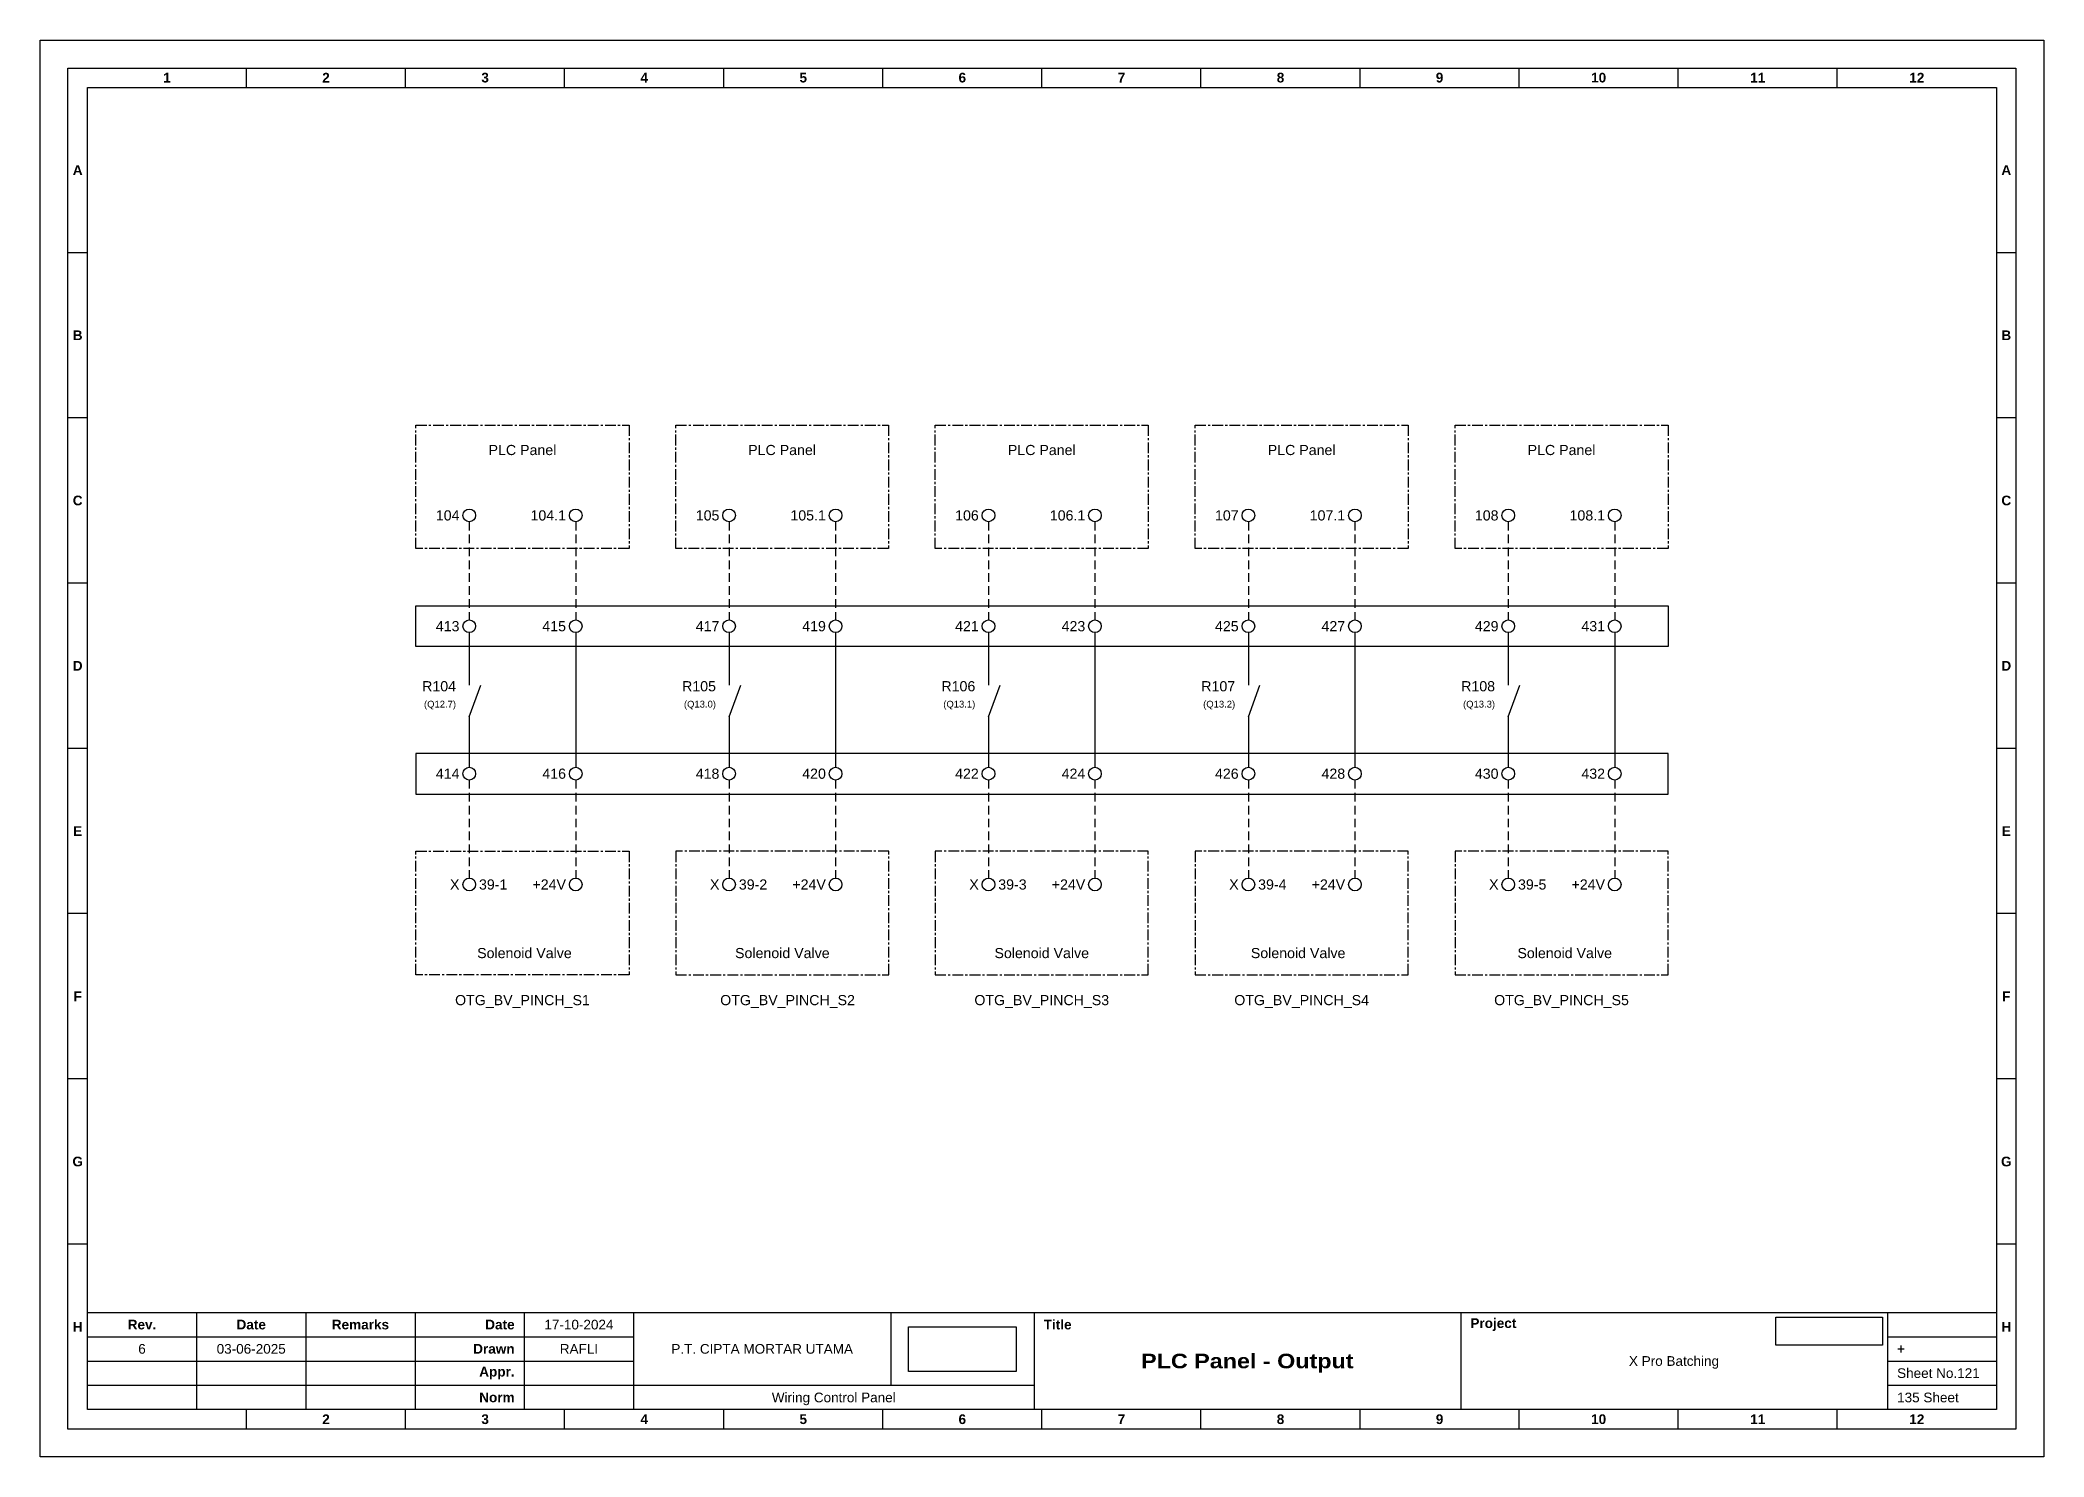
# Model space of a CAD drawing. Header units: millimetres. Extents: x 7759 to 13246, y 5489 to 6217.
# Drawn here: x 11565.7 to 11861.8, y 5747.9 to 5957.2 of the extents above; entities that cross this region are included whole.
import ezdxf
from ezdxf.enums import TextEntityAlignment as Align

# ---------------------------------------------------------------- set-up
doc = ezdxf.new("R2010")
doc.units = ezdxf.units.MM
doc.linetypes.add('CENTER', pattern=[50.8, 31.75, -6.35, 6.35, -6.35])
doc.linetypes.add('HIDDEN', pattern=[9.525, 6.35, -3.175])
doc.styles.add('Bold', font='ariblk.ttf', dxfattribs={"height": 25.4})
doc.styles.get("Standard").update_dxf_attribs({"font": 'arial.ttf'})
picture_1 = doc.add_image_def('image1.png', size_in_pixel=(2048, 847))
picture_2 = doc.add_image_def('image2.png', size_in_pixel=(2092, 542))

msp = doc.modelspace()

# ---------------------------------------------------------------- texts
for s, p in [('PLC Panel', (11636.96, 5897.39)), ('PLC Panel', (11675.32, 5897.39)), ('PLC Panel', (11713.69, 5897.39)), ('PLC Panel', (11752.09, 5897.39)), ('PLC Panel', (11790.49, 5897.39)), ('OTG_BV_PINCH_S1', (11636.96, 5816.12)), ('OTG_BV_PINCH_S2', (11676.13, 5816.12)), ('OTG_BV_PINCH_S3', (11713.69, 5816.12)), ('OTG_BV_PINCH_S4', (11752.09, 5816.12)), ('OTG_BV_PINCH_S5', (11790.49, 5816.12))]:
    msp.add_text(s, height=1.5).set_placement(p, align=Align.TOP_CENTER)
for s, height, p in [('104', 1.5, (11627.65, 5886.98)), ('104.1', 1.5, (11643.39, 5886.98)), ('105', 1.5, (11666.06, 5886.98)), ('105.1', 1.5, (11681.79, 5886.98)), ('106', 1.5, (11704.38, 5886.98)), ('106.1', 1.5, (11720.12, 5886.98)), ('107', 1.5, (11742.78, 5886.98)), ('107.1', 1.5, (11758.52, 5886.98)), ('108', 1.5, (11781.18, 5886.98)), ('108.1', 1.5, (11796.92, 5886.98)), ('413', 1.5, (11627.65, 5870.61)), ('415', 1.5, (11643.39, 5870.61)), ('417', 1.5, (11666.06, 5870.61)), ('419', 1.5, (11681.79, 5870.61)), ('421', 1.5, (11704.38, 5870.61)), ('423', 1.5, (11720.12, 5870.61)), ('425', 1.5, (11742.78, 5870.61)), ('427', 1.5, (11758.52, 5870.61)), ('429', 1.5, (11781.18, 5870.61)), ('431', 1.5, (11796.92, 5870.61)), ('R104', 1.5, (11627.14, 5861.74)), ('(Q12.7)', 1, (11627.14, 5859.09)), ('R105', 1.5, (11665.55, 5861.74)), ('(Q13.0)', 1, (11665.55, 5859.09)), ('R106', 1.5, (11703.87, 5861.74)), ('(Q13.1)', 1, (11703.87, 5859.09)), ('R107', 1.5, (11742.27, 5861.74)), ('(Q13.2)', 1, (11742.27, 5859.09)), ('R108', 1.5, (11780.67, 5861.74)), ('(Q13.3)', 1, (11780.67, 5859.09)), ('414', 1.5, (11627.65, 5848.82)), ('416', 1.5, (11643.39, 5848.82)), ('418', 1.5, (11666.06, 5848.82)), ('420', 1.5, (11681.79, 5848.82)), ('422', 1.5, (11704.38, 5848.82)), ('424', 1.5, (11720.12, 5848.82)), ('426', 1.5, (11742.78, 5848.82)), ('428', 1.5, (11758.52, 5848.82)), ('430', 1.5, (11781.18, 5848.82)), ('432', 1.5, (11796.92, 5848.82)), ('X', 1.5, (11627.65, 5832.45)), ('+24V', 1.5, (11643.39, 5832.45)), ('X', 1.5, (11666.06, 5832.45)), ('+24V', 1.5, (11681.79, 5832.45)), ('X', 1.5, (11704.38, 5832.45)), ('+24V', 1.5, (11720.12, 5832.45)), ('X', 1.5, (11742.78, 5832.45)), ('+24V', 1.5, (11758.52, 5832.45)), ('X', 1.5, (11781.18, 5832.45)), ('+24V', 1.5, (11796.92, 5832.45))]:
    msp.add_text(s, height=height).set_placement(p, align=Align.MIDDLE_RIGHT)
for s, p in [('39-1', (11630.53, 5832.45)), ('39-2', (11668.93, 5832.45)), ('39-3', (11707.26, 5832.45)), ('39-4', (11745.66, 5832.45)), ('39-5', (11784.06, 5832.45))]:
    msp.add_text(s, height=1.5).set_placement(p, align=Align.MIDDLE_LEFT)
for p in [(11637.25, 5821.12), (11675.36, 5821.12), (11713.69, 5821.12), (11751.57, 5821.12), (11790.96, 5821.12)]:
    msp.add_text('Solenoid Valve', height=1.5).set_placement(p, align=Align.BOTTOM_CENTER)

# ---------------------------------------------------------------- blocks, each defined once
blk = doc.blocks.new('KOP MU PROJECT')
at = {"color": 6, "ltscale": 50}
for p, q in [((27.74, 184.05), (27.74, 186.66)), ((49.13, 184.05), (49.13, 186.66)), ((70.51, 184.05), (70.51, 186.66)), ((91.89, 184.05), (91.89, 186.66)), ((113.27, 184.05), (113.27, 186.66)), ((134.66, 184.05), (134.66, 186.66)), ((156.04, 184.05), (156.04, 186.66)), ((177.42, 184.05), (177.42, 186.66)), ((198.8, 184.05), (198.8, 186.66)), ((220.19, 184.05), (220.19, 186.66)), ((241.57, 184.05), (241.57, 186.66)), ((6.36, 161.84), (3.75, 161.84)), ((265.59, 161.84), (262.98, 161.84)), ((6.36, 139.63), (3.75, 139.63)), ((265.59, 139.63), (262.98, 139.63)), ((6.36, 117.42), (3.75, 117.42)), ((265.59, 117.42), (262.98, 117.42)), ((6.36, 95.22), (3.75, 95.22)), ((265.59, 95.22), (262.98, 95.22)), ((6.36, 73.01), (3.75, 73.01)), ((265.59, 73.01), (262.98, 73.01)), ((6.36, 50.8), (3.75, 50.8)), ((265.59, 50.8), (262.98, 50.8)), ((6.36, 28.59), (3.75, 28.59)), ((265.59, 28.59), (262.98, 28.59)), ((27.74, 3.75), (27.74, 6.36)), ((49.13, 3.75), (49.13, 6.36)), ((70.51, 3.75), (70.51, 6.36)), ((91.89, 3.75), (91.89, 6.36)), ((113.27, 3.75), (113.27, 6.36)), ((134.66, 3.75), (134.66, 6.36)), ((156.04, 3.75), (156.04, 6.36)), ((177.42, 3.75), (177.42, 6.36)), ((198.8, 3.75), (198.8, 6.36)), ((220.19, 3.75), (220.19, 6.36)), ((241.57, 3.75), (241.57, 6.36))]:
    blk.add_line(p, q, dxfattribs=at)
at = {"ltscale": 50}
for p, q in [((6.36, 19.41), (262.98, 19.41)), ((21.04, 19.41), (21.04, 6.36)), ((35.72, 19.41), (35.72, 6.36)), ((50.41, 19.41), (50.41, 6.36)), ((65.09, 19.41), (65.09, 6.36)), ((79.77, 19.41), (79.77, 6.36)), ((114.35, 19.41), (114.35, 9.62)), ((133.6, 19.41), (133.6, 6.36)), ((190.95, 19.41), (190.95, 6.36)), ((248.3, 19.41), (248.3, 6.36)), ((6.36, 16.15), (79.77, 16.15)), ((248.3, 16.15), (262.98, 16.15)), ((6.36, 12.89), (79.77, 12.89)), ((248.3, 12.89), (262.98, 12.89)), ((6.36, 9.62), (133.6, 9.62)), ((248.3, 9.62), (262.98, 9.62))]:
    blk.add_line(p, q, dxfattribs=at)
at = {"color": 1, "ltscale": 50}
blk.add_lwpolyline([(269.34, 0), (0, 0), (0, 190.41), (269.34, 190.41)], close=True, dxfattribs=at)
at = {"color": 6, "ltscale": 50}
for points in [[(265.59, 3.75), (3.75, 3.75), (3.75, 186.66), (265.59, 186.66)], [(262.98, 6.36), (6.36, 6.36), (6.36, 184.05), (262.98, 184.05)]]:
    blk.add_lwpolyline(points, close=True, dxfattribs=at)
at = {"ltscale": 50, "char_height": 1.305, "attachment_point": 4}
for s, width, heights, insert in [('\\pxqc;{\\fArial|b1|i0|c0|p34;1}', 21.3825, [2.51], (6.36, 185.36)), ('\\pxqc;{\\fArial|b1|i0|c0|p34;2}', 21.3825, [2.51], (27.74, 185.36)), ('\\pxqc;{\\fArial|b1|i0|c0|p34;3}', 21.3825, [2.51], (49.13, 185.36)), ('\\pxqc;{\\fArial|b1|i0|c0|p34;4}', 21.3825, [2.51], (70.51, 185.36)), ('\\pxqc;{\\fArial|b1|i0|c0|p34;5}', 21.3825, [2.51], (91.89, 185.36)), ('\\pxqc;{\\fArial|b1|i0|c0|p34;6}', 21.3825, [2.51], (113.27, 185.36)), ('\\pxqc;{\\fArial|b1|i0|c0|p34;7}', 21.3825, [2.51], (134.66, 185.36)), ('\\pxqc;{\\fArial|b1|i0|c0|p34;8}', 21.3825, [2.51], (156.04, 185.36)), ('\\pxqc;{\\fArial|b1|i0|c0|p34;9}', 21.3825, [2.51], (177.42, 185.36)), ('\\pxqc;{\\fArial|b1|i0|c0|p34;10}', 21.3825, [2.51], (198.8, 185.36)), ('\\pxqc;{\\fArial|b1|i0|c0|p34;11}', 21.3825, [2.51], (220.19, 185.36)), ('\\pxqc;{\\fArial|b1|i0|c0|p34;12}', 21.3825, [2.51], (241.57, 185.36)), ('\\pxqc;{\\fArial|b1|i0|c0|p34;A}', 2.61, [2.51], (3.75, 172.95)), ('\\pxqc;{\\fArial|b1|i0|c0|p34;A}', 2.61, [2.51], (262.98, 172.95)), ('\\pxqc;{\\fArial|b1|i0|c0|p34;B}', 2.61, [2.51], (3.75, 150.74)), ('\\pxqc;{\\fArial|b1|i0|c0|p34;B}', 2.61, [2.51], (262.98, 150.74)), ('\\pxqc;{\\fArial|b1|i0|c0|p34;C}', 2.61, [2.51], (3.75, 128.53)), ('\\pxqc;{\\fArial|b1|i0|c0|p34;C}', 2.61, [2.51], (262.98, 128.53)), ('\\pxqc;{\\fArial|b1|i0|c0|p34;D}', 2.61, [2.51], (3.75, 106.32)), ('\\pxqc;{\\fArial|b1|i0|c0|p34;D}', 2.61, [2.51], (262.98, 106.32)), ('\\pxqc;{\\fArial|b1|i0|c0|p34;E}', 2.61, [2.51], (3.75, 84.11)), ('\\pxqc;{\\fArial|b1|i0|c0|p34;E}', 2.61, [2.51], (262.98, 84.11)), ('\\pxqc;{\\fArial|b1|i0|c0|p34;F}', 2.61, [2.51], (3.75, 61.9)), ('\\pxqc;{\\fArial|b1|i0|c0|p34;F}', 2.61, [2.51], (262.98, 61.9)), ('\\pxqc;{\\fArial|b1|i0|c0|p34;G}', 2.61, [2.51], (3.75, 39.69)), ('\\pxqc;{\\fArial|b1|i0|c0|p34;G}', 2.61, [2.51], (262.98, 39.69)), ('\\pxqc;{\\fArial|b1|i0|c0|p34;H}', 2.61, [2.51], (3.75, 17.47)), ('\\pxqc;{\\fArial|b1|i0|c0|p34;Rev.}', 14.6811, [2.88], (6.36, 17.78)), ('\\pxqc;{\\fArial|b1|i0|c0|p34;Date}', 14.6811, [2.88], (21.04, 17.78)), ('\\pxqc;{\\fArial|b1|i0|c0|p34;Remarks}', 14.6811, [2.88], (35.72, 17.78)), ('\\pxqr;{\\fArial|b1|i0|c0|p34;Date}', 13.3761, [2.88], (50.41, 17.78)), ('\\pxql;{\\fArial|b1|i0|c0|p34;Title}', 50.2419, [2.88], (134.9, 17.78)), ('\\pxql;{\\fArial|b1|i0|c0|p34;Project}', 50.2419, [2.88], (192.25, 17.78)), ('\\pxqc;{\\fArial|b1|i0|c0|p34;H}', 2.61, [2.51], (262.98, 17.47)), ('\\pxqr;{\\fArial|b1|i0|c0|p34;Drawn}', 13.3761, [2.88], (50.41, 14.52)), ('\\pxql;{\\fArial|b1|i0|c0|p34;+}', 14.6811, [2.88], (249.61, 14.52)), ('\\pxqr;{\\fArial|b1|i0|c0|p34;Appr.}', 13.3761, [2.88], (50.41, 11.26)), ('\\pxqr;{\\fArial|b1|i0|c0|p34;Norm}', 13.3761, [2.88], (50.41, 7.99)), ('\\pxqc;{\\fArial|b1|i0|c0|p34;2}', 21.3825, [2.51], (27.74, 5.06)), ('\\pxqc;{\\fArial|b1|i0|c0|p34;3}', 21.3825, [2.51], (49.13, 5.06)), ('\\pxqc;{\\fArial|b1|i0|c0|p34;4}', 21.3825, [2.51], (70.51, 5.06)), ('\\pxqc;{\\fArial|b1|i0|c0|p34;5}', 21.3825, [2.51], (91.89, 5.06)), ('\\pxqc;{\\fArial|b1|i0|c0|p34;6}', 21.3825, [2.51], (113.27, 5.06)), ('\\pxqc;{\\fArial|b1|i0|c0|p34;7}', 21.3825, [2.51], (134.66, 5.06)), ('\\pxqc;{\\fArial|b1|i0|c0|p34;8}', 21.3825, [2.51], (156.04, 5.06)), ('\\pxqc;{\\fArial|b1|i0|c0|p34;9}', 21.3825, [2.51], (177.42, 5.06)), ('\\pxqc;{\\fArial|b1|i0|c0|p34;10}', 21.3825, [2.51], (198.8, 5.06)), ('\\pxqc;{\\fArial|b1|i0|c0|p34;11}', 21.3825, [2.51], (220.19, 5.06)), ('\\pxqc;{\\fArial|b1|i0|c0|p34;12}', 21.3825, [2.51], (241.57, 5.06))]:
    blk.add_mtext_dynamic_manual_height_columns(s, width=width, gutter_width=0.0326, heights=heights, dxfattribs=dict(at, insert=insert))
at = {"ltscale": 50}
for tag, p in [('DATECREATED', (72.43, 17.78)), ('REV', (13.7, 14.52)), ('REVDATE', (28.38, 14.52)), ('REMARKS', (43.06, 14.52)), ('DRAWN', (72.43, 14.52)), ('COMPANY', (97.06, 14.52)), ('PROJECT', (219.62, 12.89)), ('APPR', (72.43, 11.26)), ('NORM', (72.43, 7.99)), ('DRAWINGCATEGORY', (106.68, 7.99)), ('DESCRIPTION', (162.27, 10.03))]:
    blk.add_attdef(tag, text='', height=1.3, dxfattribs=at).set_placement(p, align=Align.MIDDLE_CENTER)
at = {"ltscale": 50, "style": 'Bold'}
blk.add_attdef('TITLE', text='', height=1.96, dxfattribs=at).set_placement((162.27, 12.89), align=Align.MIDDLE_CENTER)
at = {"ltscale": 50}
for tag, p in [('SHEETNUMBER', (249.61, 11.26)), ('TOTALSHEET', (249.61, 7.99))]:
    blk.add_attdef(tag, text='', height=1.3, dxfattribs=at).set_placement(p, align=Align.MIDDLE_LEFT)
image = blk.add_image(picture_1, insert=(116.72, 11.48), size_in_units=(14.5, 6), dxfattribs=at)
image.dxf.flags = 15
image = blk.add_image(picture_2, insert=(233.29, 15.04), size_in_units=(14.36, 3.72), dxfattribs=at)
image.dxf.flags = 15

# ---------------------------------------------------------------- linework, layer by layer
at = {"linetype": 'HIDDEN', "ltscale": 0.2}
for p, q in [((11629.09, 5886.04), (11629.09, 5871.55)), ((11644.83, 5886.04), (11644.83, 5871.55)), ((11667.49, 5886.04), (11667.49, 5871.55)), ((11683.23, 5886.04), (11683.23, 5871.55)), ((11705.82, 5886.04), (11705.82, 5871.55)), ((11721.55, 5886.04), (11721.55, 5871.55)), ((11744.22, 5886.04), (11744.22, 5871.55)), ((11759.96, 5886.04), (11759.96, 5871.55)), ((11782.62, 5886.04), (11782.62, 5871.55)), ((11798.36, 5886.04), (11798.36, 5871.55)), ((11629.09, 5847.88), (11629.09, 5833.39)), ((11644.83, 5847.88), (11644.83, 5833.39)), ((11667.49, 5847.88), (11667.49, 5833.39)), ((11683.23, 5847.88), (11683.23, 5833.39)), ((11705.82, 5847.88), (11705.82, 5833.39)), ((11721.55, 5847.88), (11721.55, 5833.39)), ((11744.22, 5847.88), (11744.22, 5833.39)), ((11759.96, 5847.88), (11759.96, 5833.39)), ((11782.62, 5847.88), (11782.62, 5833.39)), ((11798.36, 5847.88), (11798.36, 5833.39))]:
    msp.add_line(p, q, dxfattribs=at)
at = {"ltscale": 0.2}
for p, q in [((11629.09, 5869.67), (11629.09, 5861.91)), ((11644.83, 5869.67), (11644.83, 5849.76)), ((11667.49, 5869.67), (11667.49, 5861.91)), ((11683.23, 5869.67), (11683.23, 5849.76)), ((11705.82, 5869.67), (11705.82, 5861.91)), ((11721.55, 5869.67), (11721.55, 5849.76)), ((11744.22, 5869.67), (11744.22, 5861.91)), ((11759.96, 5869.67), (11759.96, 5849.76)), ((11782.62, 5869.67), (11782.62, 5861.91)), ((11798.36, 5869.67), (11798.36, 5849.76)), ((11629.09, 5857.21), (11630.8, 5861.91)), ((11667.49, 5857.21), (11669.2, 5861.91)), ((11705.82, 5857.21), (11707.53, 5861.91)), ((11744.22, 5857.21), (11745.93, 5861.91)), ((11782.62, 5857.21), (11784.33, 5861.91)), ((11629.09, 5857.21), (11629.09, 5849.76)), ((11667.49, 5857.21), (11667.49, 5849.76)), ((11705.82, 5857.21), (11705.82, 5849.76)), ((11744.22, 5857.21), (11744.22, 5849.76)), ((11782.62, 5857.21), (11782.62, 5849.76))]:
    msp.add_line(p, q, dxfattribs=at)
at = {"linetype": 'CENTER', "ltscale": 0.05}
for points in [[(11621.22, 5900.3), (11652.7, 5900.3), (11652.7, 5882.08), (11621.22, 5882.08)], [(11659.63, 5900.3), (11691.02, 5900.3), (11691.02, 5882.08), (11659.63, 5882.08)], [(11697.95, 5900.3), (11729.42, 5900.3), (11729.42, 5882.08), (11697.95, 5882.08)], [(11736.35, 5900.3), (11767.82, 5900.3), (11767.82, 5882.08), (11736.35, 5882.08)], [(11774.75, 5900.3), (11806.23, 5900.3), (11806.23, 5882.08), (11774.75, 5882.08)], [(11621.22, 5837.35), (11652.7, 5837.35), (11652.7, 5819.12), (11621.22, 5819.12)], [(11659.63, 5819.12), (11691.1, 5819.12), (11691.1, 5837.35), (11659.63, 5837.35)], [(11697.95, 5819.12), (11729.42, 5819.12), (11729.42, 5837.35), (11697.95, 5837.35)], [(11736.35, 5819.12), (11767.82, 5819.12), (11767.82, 5837.35), (11736.35, 5837.35)], [(11774.75, 5819.12), (11806.23, 5819.12), (11806.23, 5837.35), (11774.75, 5837.35)]]:
    msp.add_lwpolyline(points, close=True, dxfattribs=at)
at = {"ltscale": 0.05}
for points in [[(11621.22, 5873.61), (11806.23, 5873.61), (11806.23, 5867.6), (11621.22, 5867.6)], [(11621.22, 5845.81), (11806.23, 5845.81), (11806.23, 5851.82), (11621.22, 5851.82)]]:
    msp.add_lwpolyline(points, close=True, dxfattribs=at)
for centre in [(11629.09, 5886.98), (11644.83, 5886.98), (11667.49, 5886.98), (11683.23, 5886.98), (11705.82, 5886.98), (11721.55, 5886.98), (11744.22, 5886.98), (11759.96, 5886.98), (11782.62, 5886.98), (11798.36, 5886.98), (11629.09, 5870.61), (11644.83, 5870.61), (11667.49, 5870.61), (11683.23, 5870.61), (11705.82, 5870.61), (11721.55, 5870.61), (11744.22, 5870.61), (11759.96, 5870.61), (11782.62, 5870.61), (11798.36, 5870.61), (11629.09, 5848.82), (11644.83, 5848.82), (11667.49, 5848.82), (11683.23, 5848.82), (11705.82, 5848.82), (11721.55, 5848.82), (11744.22, 5848.82), (11759.96, 5848.82), (11782.62, 5848.82), (11798.36, 5848.82), (11629.09, 5832.45), (11644.83, 5832.45), (11667.49, 5832.45), (11683.23, 5832.45), (11705.82, 5832.45), (11721.55, 5832.45), (11744.22, 5832.45), (11759.96, 5832.45), (11782.62, 5832.45), (11798.36, 5832.45)]:
    msp.add_circle(centre, 0.938)

# ---------------------------------------------------------------- block references
at = {"xscale": 1.099296583304004, "yscale": 1.099296583304004, "zscale": 1.099296583304004}
msp.add_blockref('KOP MU PROJECT', (11565.68, 5747.88), dxfattribs=at).add_auto_attribs({'TITLE': 'PLC Panel - Output', 'PROJECT': 'X Pro Batching', 'COMPANY': 'P.T. CIPTA MORTAR UTAMA', 'DRAWINGCATEGORY': 'Wiring Control Panel', 'DRAWN': 'RAFLI', 'DATECREATED': '17-10-2024', 'REVDATE': '03-06-2025', 'REV': '6', 'SHEETNUMBER': 'Sheet No.121', 'TOTALSHEET': '135 Sheet'})

msp.set_redraw_order([(e.dxf.handle, doc.entitydb.next_handle()) for e in msp.query("TEXT MTEXT ATTDEF DIMENSION ARC_DIMENSION")])  # texts and dimensions are drawn at this point

doc.saveas('drawing.dxf')
